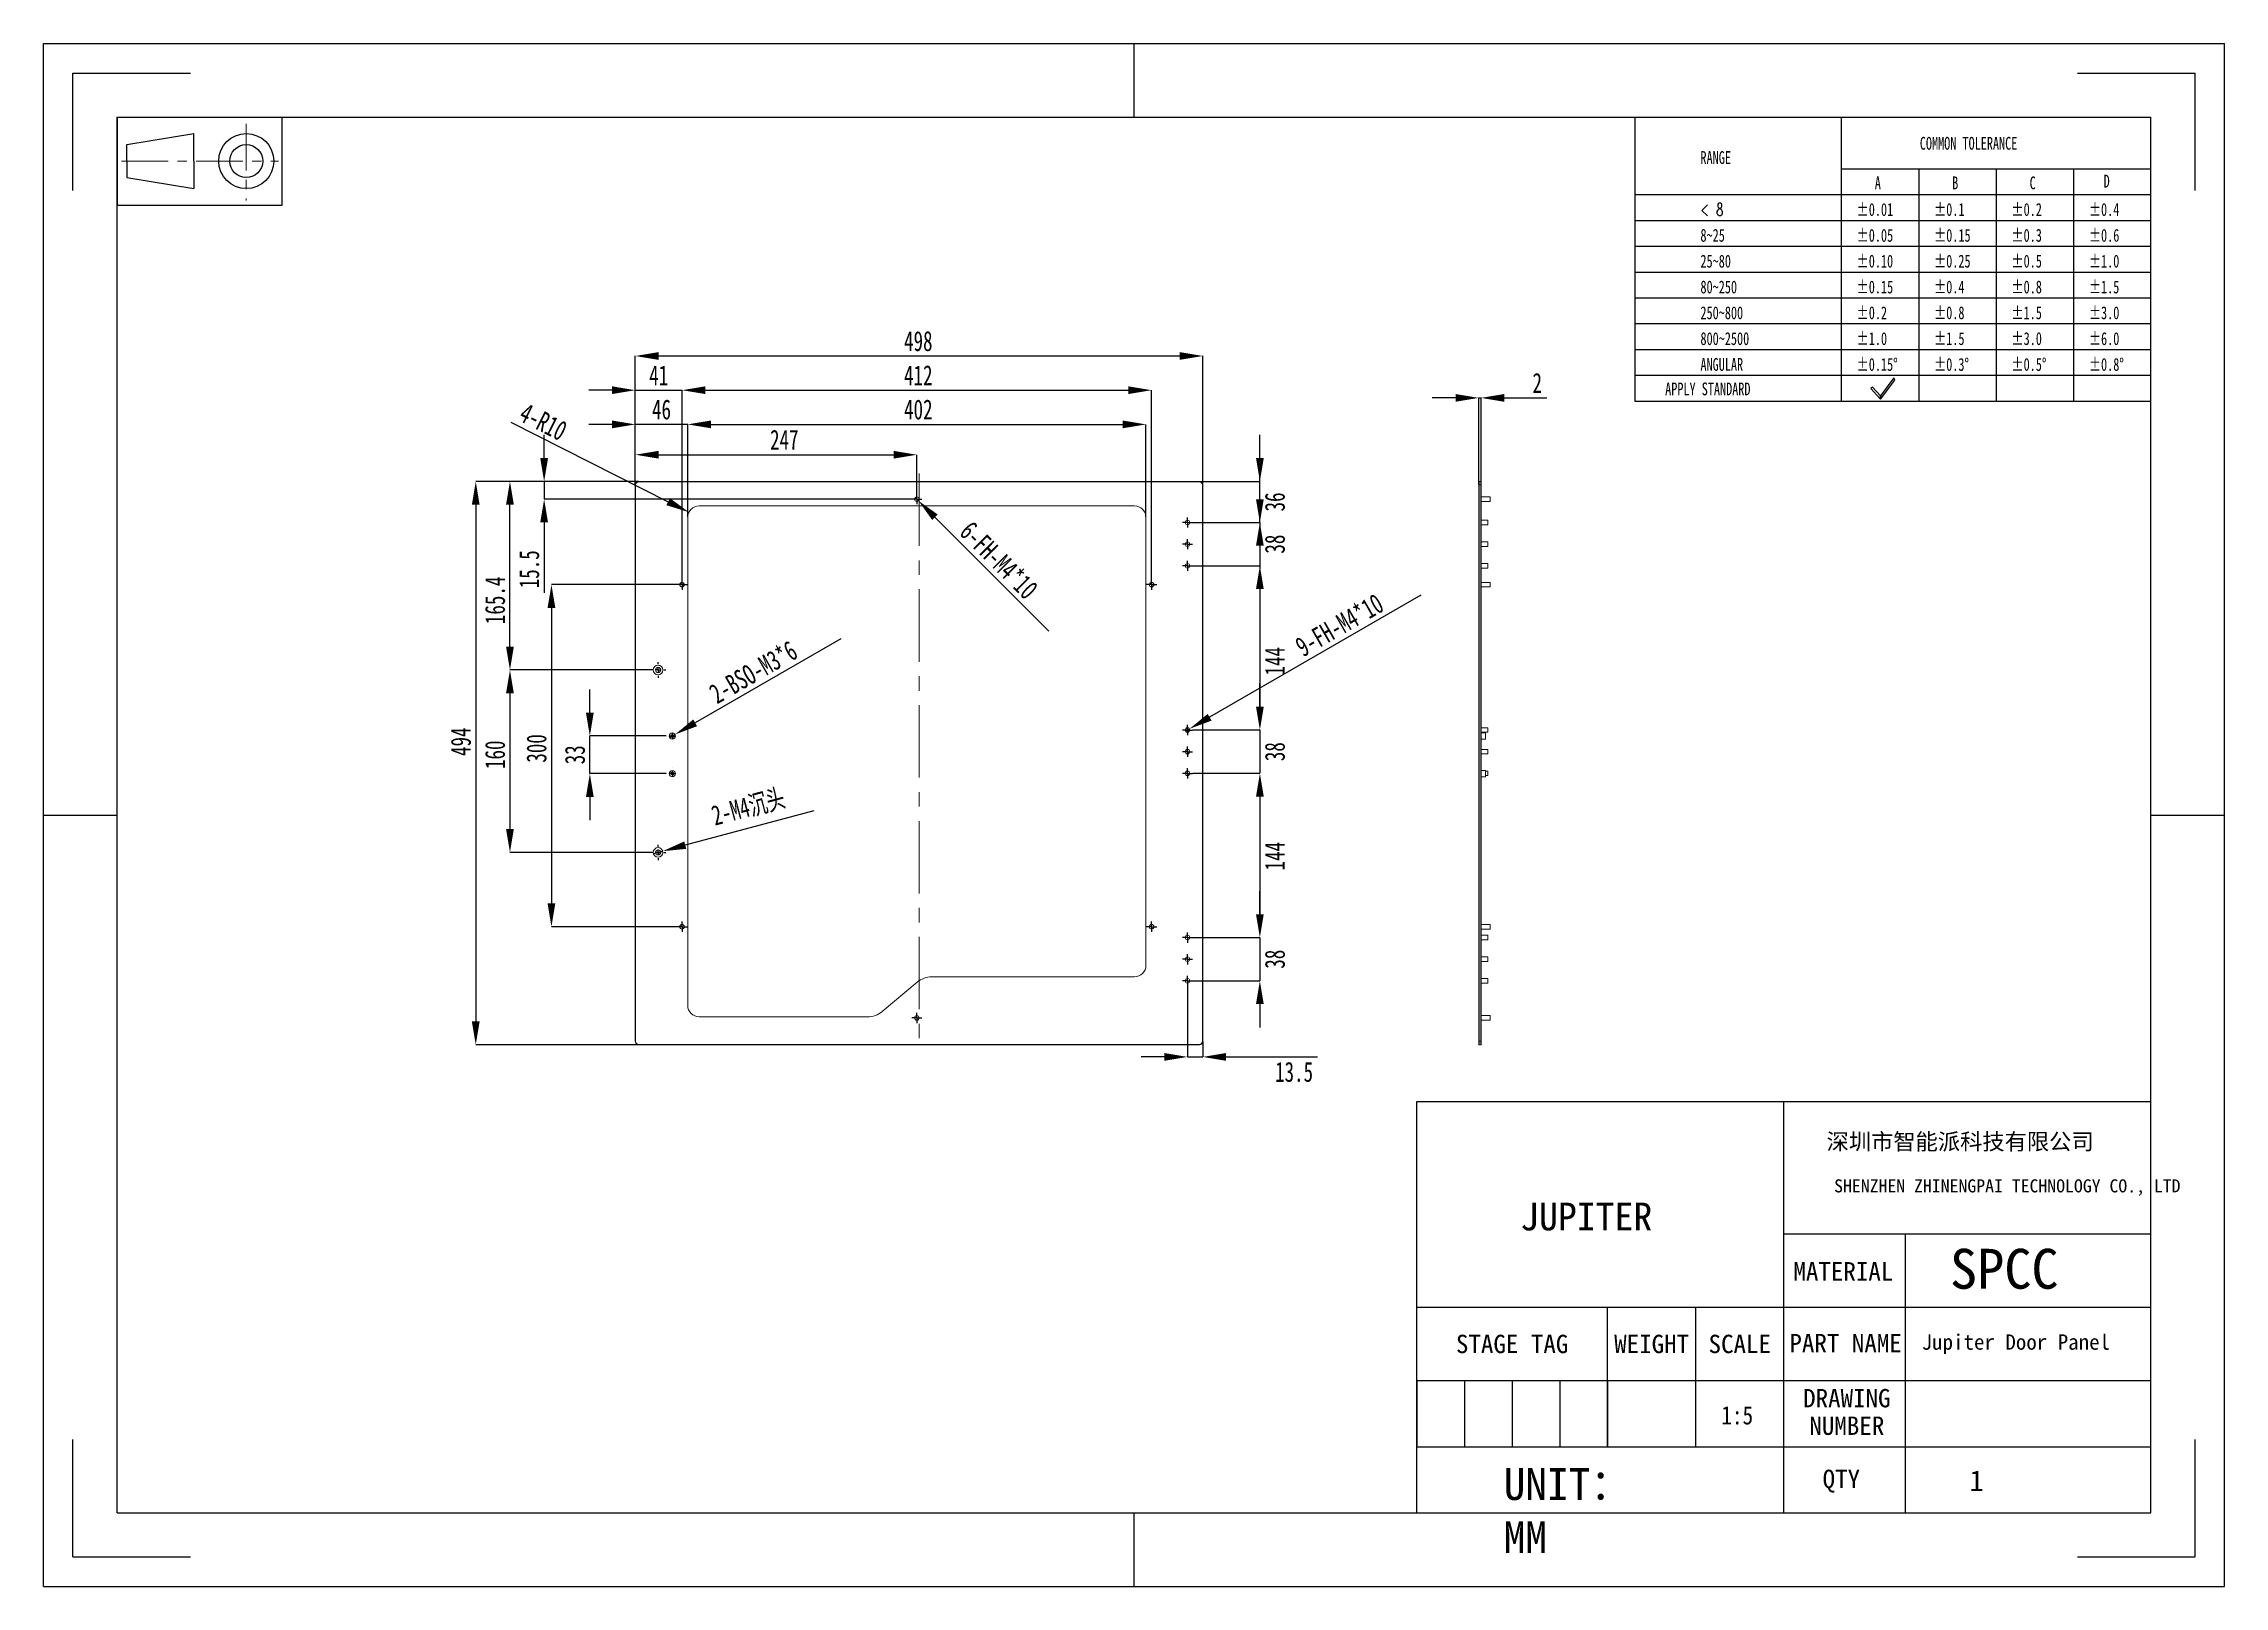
# Model space of a CAD drawing. Header units: millimetres. Extents: x 412 to 795, y -10 to 261.
import ezdxf

# ---------------------------------------------------------------- set-up
doc = ezdxf.new("R2010")
doc.units = ezdxf.units.MM
doc.header["$PDSIZE"] = -1
doc.linetypes.add('CENTER', pattern=[10.16, 6.35, -1.27, 1.27, -1.27])
doc.linetypes.add('CENTERX2', pattern=[20.32, 12.7, -2.54, 2.54, -2.54])
doc.layers.add('DEFAULT_1', color=7, linetype='CENTER', lineweight=18)
doc.layers.add('尺寸线层', color=3, linetype='Continuous', lineweight=18)
doc.layers.add('图框', color=7, linetype='Continuous')
doc.styles.add('SLDTEXTSTYLE4', font='TXT', dxfattribs={"width": 0.7})
doc.styles.add('SLDTEXTSTYLE5', font='TXT', dxfattribs={"width": 0.642857, "bigfont": 'bigfont'})
doc.styles.add('TEXTSTYLE_2', font='')
doc.styles.add('TEXTSTYLE_3', font='')
doc.styles.get('TEXTSTYLE_2').set_extended_font_data('宋体')
doc.styles.get('TEXTSTYLE_3').set_extended_font_data('宋体')
doc.dimstyles.new('SLDDIMSTYLE0', dxfattribs={"dimtxt": 3.5, "dimasz": 4.08, "dimexe": 0, "dimexo": 0.0625, "dimgap": 0.875, "dimtad": 2, "dimdec": 1, "dimlfac": 5, "dimrnd": 1e-09, "dimzin": 12, "dimdsep": 46, "dimtxsty": 'SLDTEXTSTYLE4', "dimsah": 1, "dimcen": 0.09, "dimadec": 0, "dimazin": 3, "dimtfac": 1, "dimtdec": 1, "dimtofl": 0, "dimtmove": 0, "dimatfit": 3, "dimfxl": 1, "dimfrac": 2, "dimtolj": 1, "dimtzin": 12, "dimarcsym": 0})
doc.dimstyles.new('SLDDIMSTYLE1', dxfattribs={"dimtxt": 3.5, "dimasz": 4.08, "dimexe": 0, "dimexo": 0.0625, "dimgap": 0.875, "dimtad": 2, "dimdec": 1, "dimlfac": 5, "dimrnd": 1e-09, "dimzin": 12, "dimdsep": 46, "dimtxsty": 'SLDTEXTSTYLE4', "dimsah": 1, "dimcen": 0.09, "dimadec": 0, "dimazin": 3, "dimtfac": 1, "dimtdec": 1, "dimtmove": 0, "dimatfit": 0, "dimfxl": 1, "dimfrac": 2, "dimtolj": 1, "dimtzin": 12, "dimarcsym": 0})
doc.dimstyles.new('SLDDIMSTYLE2', dxfattribs={"dimtxt": 3.5, "dimasz": 4.08, "dimexe": 0, "dimexo": 0.0625, "dimgap": 0.875, "dimtad": 2, "dimdec": 1, "dimlfac": 5, "dimrnd": 1e-09, "dimzin": 12, "dimdsep": 46, "dimtxsty": 'SLDTEXTSTYLE4', "dimsah": 1, "dimcen": 0, "dimadec": 0, "dimazin": 3, "dimtfac": 1, "dimtdec": 1, "dimtofl": 0, "dimtmove": 0, "dimatfit": 3, "dimfxl": 1, "dimfrac": 2, "dimtolj": 1, "dimtzin": 12, "dimarcsym": 0})
doc.dimstyles.new('SLDDIMSTYLE3', dxfattribs={"dimtxt": 3.5, "dimasz": 4.08, "dimexe": 0, "dimexo": 0.0625, "dimgap": 0.875, "dimtad": 2, "dimdec": 1, "dimlfac": 5, "dimrnd": 1e-09, "dimzin": 12, "dimdsep": 46, "dimtxsty": 'SLDTEXTSTYLE4', "dimblk1": 'NONE', "dimsah": 1, "dimcen": 0, "dimadec": 0, "dimazin": 3, "dimtfac": 1, "dimtdec": 1, "dimtmove": 0, "dimatfit": 3, "dimldrblk": 'NONE', "dimfxl": 1, "dimfrac": 2, "dimtolj": 1, "dimtzin": 12, "dimarcsym": 0})

msp = doc.modelspace()

# ---------------------------------------------------------------- texts
at = {"attachment_point": 1}
for s, insert, char_height, width, style in [('RANGE', (702.784, 241.739), 2.246, 22.05942, 'SLDTEXTSTYLE4'), ('COMMON TOLERANCE', (741.276, 244.24), 2.24599, 73.94176, 'SLDTEXTSTYLE4'), ('A', (733.377, 237.295), 2.246, 3.245, 'SLDTEXTSTYLE4'), ('B', (746.962, 237.295), 2.246, 3.19312, 'SLDTEXTSTYLE4'), ('C', (760.548, 237.295), 2.246, 3.23085, 'SLDTEXTSTYLE4'), ('D', (773.532, 237.6), 2.246, 3.19312, 'SLDTEXTSTYLE4'), ('< 8', (702.784, 232.625), 2.246, 10.7794, 'SLDTEXTSTYLE5'), ('%%P0.01', (730.181, 232.625), 2.246, 15.72506, 'SLDTEXTSTYLE4'), ('%%P0.1', (743.767, 232.625), 2.246, 11.79144, 'SLDTEXTSTYLE4'), ('%%P0.2', (757.353, 232.625), 2.246, 13.41394, 'SLDTEXTSTYLE4'), ('%%P0.4', (770.939, 232.625), 2.246, 13.36206, 'SLDTEXTSTYLE4'), ('8~25', (702.784, 228.097), 2.246, 17.39473, 'SLDTEXTSTYLE4'), ('%%P0.05', (730.181, 228.097), 2.246, 17.34757, 'SLDTEXTSTYLE4'), ('%%P0.15', (743.767, 228.097), 2.246, 16.5599, 'SLDTEXTSTYLE4'), ('%%P0.3', (757.353, 228.097), 2.246, 13.41394, 'SLDTEXTSTYLE4'), ('%%P0.6', (770.939, 228.097), 2.246, 13.41394, 'SLDTEXTSTYLE4'), ('25~80', (702.784, 223.568), 2.246, 21.32836, 'SLDTEXTSTYLE4'), ('%%P0.10', (730.181, 223.568), 2.246, 15.77695, 'SLDTEXTSTYLE4'), ('%%P0.25', (743.767, 223.568), 2.246, 18.13052, 'SLDTEXTSTYLE4'), ('%%P0.5', (757.353, 223.568), 2.246, 13.41394, 'SLDTEXTSTYLE4'), ('%%P1.0', (770.939, 223.568), 2.246, 11.84332, 'SLDTEXTSTYLE4'), ('80~250', (702.784, 219.039), 2.246, 25.26198, 'SLDTEXTSTYLE4'), ('%%P0.15', (730.181, 219.039), 2.246, 16.5599, 'SLDTEXTSTYLE4'), ('%%P0.4', (743.767, 219.039), 2.246, 13.36206, 'SLDTEXTSTYLE4'), ('%%P0.8', (757.353, 219.039), 2.246, 13.41394, 'SLDTEXTSTYLE4'), ('%%P1.5', (770.939, 219.039), 2.246, 12.62627, 'SLDTEXTSTYLE4'), ('250~800', (702.784, 214.511), 2.246, 29.1956, 'SLDTEXTSTYLE4'), ('%%P0.2', (730.181, 214.511), 2.246, 13.41394, 'SLDTEXTSTYLE4'), ('%%P0.8', (743.767, 214.511), 2.246, 13.41394, 'SLDTEXTSTYLE4'), ('%%P1.5', (757.353, 214.511), 2.246, 12.62627, 'SLDTEXTSTYLE4'), ('%%P3.0', (770.939, 214.511), 2.246, 13.41394, 'SLDTEXTSTYLE4'), ('800~2500', (702.784, 209.982), 2.246, 33.12923, 'SLDTEXTSTYLE4'), ('%%P1.0', (730.181, 209.982), 2.246, 11.84332, 'SLDTEXTSTYLE4'), ('%%P1.5', (743.767, 209.982), 2.246, 12.62627, 'SLDTEXTSTYLE4'), ('%%P3.0', (757.353, 209.982), 2.246, 13.41394, 'SLDTEXTSTYLE4'), ('%%P6.0', (770.939, 209.982), 2.246, 13.41394, 'SLDTEXTSTYLE4'), ('ANGULAR', (702.784, 205.454), 2.246, 31.54446, 'SLDTEXTSTYLE4'), ('%%P0.15%%D', (730.181, 205.454), 2.246, 19.72472, 'SLDTEXTSTYLE4'), ('%%P0.3%%D', (743.767, 205.454), 2.246, 16.57876, 'SLDTEXTSTYLE4'), ('%%P0.5%%D', (757.353, 205.454), 2.246, 16.57876, 'SLDTEXTSTYLE4'), ('%%P0.8%%D', (770.939, 205.454), 2.246, 16.57876, 'SLDTEXTSTYLE4'), ('APPLY STANDARD', (696.59, 201.155), 2.24599, 64.56049, 'SLDTEXTSTYLE4')]:
    msp.add_mtext(s, dxfattribs=dict(at, insert=insert, char_height=char_height, width=width, style=style))
at = {"color": 7, "linetype": 'Continuous', "insert": (748.35, 69.453), "char_height": 2.86391, "width": 67.94821, "attachment_point": 2, "style": 'TEXTSTYLE_2'}
msp.add_mtext('深圳市智能派科技有限公司', dxfattribs=at)
at = {"color": 7, "linetype": 'Continuous', "attachment_point": 2, "line_spacing_factor": 0.9, "style": 'TEXTSTYLE_3'}
for s, insert, char_height, width in [('MATERIAL\\P ', (727.863, 46.872), 3.2212, 46.56486), ('STAGE TAG ', (669.738, 34.14), 3.2212, 38.95697), ('WEIGHT', (694.22, 34.14), 3.2212, 14.15588), ('SCALE', (709.682, 34.14), 3.2212, 14.15588), ('PART NAME', (728.256, 34.287), 3.2212, 26.98848), ('DRAWING NUMBER', (728.471, 24.632), 3.22125, 26.98848), ('QTY', (727.506, 10.479), 3.2212, 35.95561)]:
    msp.add_mtext(s, dxfattribs=dict(at, insert=insert, char_height=char_height, width=width))
at = {"insert": (706.438, 18.36), "char_height": 3.22125, "width": 7.72133, "attachment_point": 7}
msp.add_mtext('{\\W0.85;1:5}', dxfattribs=at)
at = {"layer": '尺寸线层', "attachment_point": 1}
for s, insert, char_height, width in [('SHENZHEN ZHINENGPAI TECHNOLOGY CO., LTD', (726.243, 61.4), 2.29113, 64.82652), ('JUPITER', (671.141, 57.318), 4.8671, 39.72038), ('SPCC', (746.576, 49.212), 7, 24.85263), ('UNIT：MM', (668.255, 10.752), 5.5885, 21.66224)]:
    msp.add_mtext(s, dxfattribs=dict(at, insert=insert, char_height=char_height, width=width))
at = {"layer": '尺寸线层', "linetype": 'CENTERX2', "insert": (741.601, 34.214), "char_height": 3.6, "width": 45.60353, "attachment_point": 1}
msp.add_mtext('{\\H0.75x;Jupiter Door Panel}', dxfattribs=at)
at = {"layer": '尺寸线层', "ltscale": 0.2, "insert": (750.003, 10.369), "char_height": 3.65, "width": 21.89288, "attachment_point": 1}
msp.add_mtext('1\\P\\P', dxfattribs=at)

# ---------------------------------------------------------------- blocks, each defined once
blk = doc.blocks.new('_D')
at = {"layer": 'Defpoints', "color": 0, "transparency": 16777216}
for p in [(615.47, 205.81), (515.87, 183.21), (615.47, 183.21)]:
    blk.add_point(p, dxfattribs=at)
at = {"layer": '图框', "color": 0, "lineweight": -2, "transparency": 16777216}
for p, q in [((515.87, 183.27), (515.87, 205.81)), ((519.95, 205.81), (611.39, 205.81)), ((615.47, 183.27), (615.47, 205.81))]:
    blk.add_line(p, q, dxfattribs=at)
at = {"layer": '图框', "color": 0, "transparency": 16777216}
for points in [[(519.95, 206.49), (519.95, 205.13), (515.87, 205.81)], [(611.39, 206.49), (611.39, 205.13), (615.47, 205.81)]]:
    blk.add_solid(points, dxfattribs=at)
at = {"layer": '图框', "color": 0, "transparency": 16777216, "insert": (565.53, 210.18), "char_height": 3.5, "attachment_point": 2, "style": 'SLDTEXTSTYLE4'}
blk.add_mtext('\\A1;498', dxfattribs=at)
blk = doc.blocks.new('_D_1')
at = {"layer": 'Defpoints', "color": 0, "transparency": 16777216}
for p in [(516.47, 183.81), (487.87, 85.01), (516.47, 85.01)]:
    blk.add_point(p, dxfattribs=at)
at = {"layer": '图框', "color": 0, "lineweight": -2, "transparency": 16777216}
for p, q in [((516.41, 183.81), (487.87, 183.81)), ((487.87, 179.73), (487.87, 89.09)), ((516.41, 85.01), (487.87, 85.01))]:
    blk.add_line(p, q, dxfattribs=at)
at = {"layer": '图框', "color": 0, "transparency": 16777216}
for points in [[(487.19, 179.73), (488.55, 179.73), (487.87, 183.81)], [(487.19, 89.09), (488.55, 89.09), (487.87, 85.01)]]:
    blk.add_solid(points, dxfattribs=at)
at = {"layer": '图框', "color": 0, "transparency": 16777216, "insert": (483.49, 138.15), "char_height": 3.5, "attachment_point": 2, "rotation": 90, "style": 'SLDTEXTSTYLE4'}
blk.add_mtext('\\A1;494', dxfattribs=at)
blk = doc.blocks.new('_D_2')
at = {"layer": 'Defpoints', "color": 0, "transparency": 16777216}
for p in [(518.52, 150.74), (493.87, 118.74), (518.52, 118.74)]:
    blk.add_point(p, dxfattribs=at)
at = {"layer": '图框', "color": 0, "lineweight": -2, "transparency": 16777216}
for p, q in [((518.46, 150.74), (493.87, 150.74)), ((493.87, 146.66), (493.87, 122.82)), ((518.46, 118.74), (493.87, 118.74))]:
    blk.add_line(p, q, dxfattribs=at)
at = {"layer": '图框', "color": 0, "transparency": 16777216}
for points in [[(493.19, 146.66), (494.55, 146.66), (493.87, 150.74)], [(493.19, 122.82), (494.55, 122.82), (493.87, 118.74)]]:
    blk.add_solid(points, dxfattribs=at)
at = {"layer": '图框', "color": 0, "transparency": 16777216, "insert": (489.49, 135.87), "char_height": 3.5, "attachment_point": 2, "rotation": 90, "style": 'SLDTEXTSTYLE4'}
blk.add_mtext('\\A1;160', dxfattribs=at)
blk = doc.blocks.new('_D_3')
at = {"layer": 'Defpoints', "color": 0, "transparency": 16777216}
for p in [(493.87, 183.81), (516.47, 183.81), (518.52, 150.74)]:
    blk.add_point(p, dxfattribs=at)
at = {"layer": '图框', "color": 0, "lineweight": -2, "transparency": 16777216}
for p, q in [((516.41, 183.81), (493.87, 183.81)), ((493.87, 154.82), (493.87, 179.73)), ((518.46, 150.74), (493.87, 150.74))]:
    blk.add_line(p, q, dxfattribs=at)
at = {"layer": '图框', "color": 0, "transparency": 16777216}
for points in [[(493.19, 179.73), (494.55, 179.73), (493.87, 183.81)], [(493.19, 154.82), (494.55, 154.82), (493.87, 150.74)]]:
    blk.add_solid(points, dxfattribs=at)
at = {"layer": '图框', "color": 0, "transparency": 16777216, "insert": (489.49, 162.95), "char_height": 3.5, "attachment_point": 2, "rotation": 90, "style": 'SLDTEXTSTYLE4'}
blk.add_mtext('\\A1;165.4', dxfattribs=at)
blk = doc.blocks.new('_D_4')
at = {"layer": 'Defpoints', "color": 0, "transparency": 16777216}
for p in [(613.67, 176.61), (613.67, 169.01), (625.47, 169.01)]:
    blk.add_point(p, dxfattribs=at)
at = {"layer": '图框', "color": 0, "lineweight": -2, "transparency": 16777216}
for p, q in [((625.47, 180.69), (625.47, 184.77)), ((613.73, 176.61), (625.47, 176.61)), ((625.47, 176.61), (625.47, 169.01)), ((613.73, 169.01), (625.47, 169.01)), ((625.47, 164.93), (625.47, 160.85))]:
    blk.add_line(p, q, dxfattribs=at)
at = {"layer": '图框', "color": 0, "transparency": 16777216}
for points in [[(624.79, 180.69), (626.15, 180.69), (625.47, 176.61)], [(624.79, 164.93), (626.15, 164.93), (625.47, 169.01)]]:
    blk.add_solid(points, dxfattribs=at)
at = {"layer": '图框', "color": 0, "transparency": 16777216, "insert": (626.34, 172.81), "char_height": 3.5, "attachment_point": 2, "rotation": 90, "style": 'SLDTEXTSTYLE4'}
blk.add_mtext('\\A1;38', dxfattribs=at)
blk = doc.blocks.new('_D_5')
at = {"layer": 'Defpoints', "color": 0, "transparency": 16777216}
for p in [(614.87, 183.81), (625.47, 183.81), (613.67, 176.61)]:
    blk.add_point(p, dxfattribs=at)
at = {"layer": '图框', "color": 0, "lineweight": -2, "transparency": 16777216}
for p, q in [((625.47, 187.89), (625.47, 191.97)), ((614.93, 183.81), (625.47, 183.81)), ((625.47, 176.61), (625.47, 183.81)), ((613.73, 176.61), (625.47, 176.61)), ((625.47, 172.53), (625.47, 168.45))]:
    blk.add_line(p, q, dxfattribs=at)
at = {"layer": '图框', "color": 0, "transparency": 16777216}
for points in [[(624.79, 187.89), (626.15, 187.89), (625.47, 183.81)], [(624.79, 172.53), (626.15, 172.53), (625.47, 176.61)]]:
    blk.add_solid(points, dxfattribs=at)
at = {"layer": '图框', "color": 0, "transparency": 16777216, "insert": (626.34, 180.21), "char_height": 3.5, "attachment_point": 2, "rotation": 90, "style": 'SLDTEXTSTYLE4'}
blk.add_mtext('\\A1;36', dxfattribs=at)
blk = doc.blocks.new('_D_6')
at = {"layer": 'Defpoints', "color": 0, "transparency": 16777216}
for p in [(613.67, 169.01), (613.67, 140.21), (625.47, 140.21)]:
    blk.add_point(p, dxfattribs=at)
at = {"layer": '图框', "color": 0, "lineweight": -2, "transparency": 16777216}
for p, q in [((613.73, 169.01), (625.47, 169.01)), ((625.47, 164.93), (625.47, 144.29)), ((613.73, 140.21), (625.47, 140.21))]:
    blk.add_line(p, q, dxfattribs=at)
at = {"layer": '图框', "color": 0, "transparency": 16777216}
for points in [[(624.79, 164.93), (626.15, 164.93), (625.47, 169.01)], [(624.79, 144.29), (626.15, 144.29), (625.47, 140.21)]]:
    blk.add_solid(points, dxfattribs=at)
at = {"layer": '图框', "color": 0, "transparency": 16777216, "insert": (626.34, 152.27), "char_height": 3.5, "attachment_point": 2, "rotation": 90, "style": 'SLDTEXTSTYLE4'}
blk.add_mtext('\\A1;144', dxfattribs=at)
blk = doc.blocks.new('_D_7')
at = {"layer": 'Defpoints', "color": 0, "transparency": 16777216}
for p in [(613.67, 140.21), (613.67, 132.61), (625.47, 132.61)]:
    blk.add_point(p, dxfattribs=at)
at = {"layer": '图框', "color": 0, "lineweight": -2, "transparency": 16777216}
for p, q in [((625.47, 144.29), (625.47, 148.37)), ((613.73, 140.21), (625.47, 140.21)), ((625.47, 140.21), (625.47, 132.61)), ((613.73, 132.61), (625.47, 132.61)), ((625.47, 128.53), (625.47, 124.45))]:
    blk.add_line(p, q, dxfattribs=at)
at = {"layer": '图框', "color": 0, "transparency": 16777216}
for points in [[(624.79, 144.29), (626.15, 144.29), (625.47, 140.21)], [(624.79, 128.53), (626.15, 128.53), (625.47, 132.61)]]:
    blk.add_solid(points, dxfattribs=at)
at = {"layer": '图框', "color": 0, "transparency": 16777216, "insert": (626.34, 136.41), "char_height": 3.5, "attachment_point": 2, "rotation": 90, "style": 'SLDTEXTSTYLE4'}
blk.add_mtext('\\A1;38', dxfattribs=at)
blk = doc.blocks.new('_D_8')
at = {"layer": 'Defpoints', "color": 0, "transparency": 16777216}
for p in [(613.67, 132.61), (613.67, 103.81), (625.47, 103.81)]:
    blk.add_point(p, dxfattribs=at)
at = {"layer": '图框', "color": 0, "lineweight": -2, "transparency": 16777216}
for p, q in [((613.73, 132.61), (625.47, 132.61)), ((625.47, 128.53), (625.47, 107.89)), ((613.73, 103.81), (625.47, 103.81))]:
    blk.add_line(p, q, dxfattribs=at)
at = {"layer": '图框', "color": 0, "transparency": 16777216}
for points in [[(624.79, 128.53), (626.15, 128.53), (625.47, 132.61)], [(624.79, 107.89), (626.15, 107.89), (625.47, 103.81)]]:
    blk.add_solid(points, dxfattribs=at)
at = {"layer": '图框', "color": 0, "transparency": 16777216, "insert": (626.34, 118.08), "char_height": 3.5, "attachment_point": 2, "rotation": 90, "style": 'SLDTEXTSTYLE4'}
blk.add_mtext('\\A1;144', dxfattribs=at)
blk = doc.blocks.new('_D_9')
at = {"layer": 'Defpoints', "color": 0, "transparency": 16777216}
for p in [(613.67, 103.81), (613.67, 96.21), (625.47, 96.21)]:
    blk.add_point(p, dxfattribs=at)
at = {"layer": '图框', "color": 0, "lineweight": -2, "transparency": 16777216}
for p, q in [((625.47, 107.89), (625.47, 111.97)), ((613.73, 103.81), (625.47, 103.81)), ((625.47, 103.81), (625.47, 96.21)), ((613.73, 96.21), (625.47, 96.21)), ((625.47, 92.13), (625.47, 88.05))]:
    blk.add_line(p, q, dxfattribs=at)
at = {"layer": '图框', "color": 0, "transparency": 16777216}
for points in [[(624.79, 107.89), (626.15, 107.89), (625.47, 103.81)], [(624.79, 92.13), (626.15, 92.13), (625.47, 96.21)]]:
    blk.add_solid(points, dxfattribs=at)
at = {"layer": '图框', "color": 0, "transparency": 16777216, "insert": (626.34, 100.01), "char_height": 3.5, "attachment_point": 2, "rotation": 90, "style": 'SLDTEXTSTYLE4'}
blk.add_mtext('\\A1;38', dxfattribs=at)
blk = doc.blocks.new('_D_10')
at = {"layer": 'Defpoints', "color": 0, "transparency": 16777216}
for p in [(523.17, 165.71), (501.15, 105.71), (523.17, 105.71)]:
    blk.add_point(p, dxfattribs=at)
at = {"layer": '图框', "color": 0, "lineweight": -2, "transparency": 16777216}
for p, q in [((523.11, 165.71), (501.15, 165.71)), ((501.15, 161.63), (501.15, 109.79)), ((523.11, 105.71), (501.15, 105.71))]:
    blk.add_line(p, q, dxfattribs=at)
at = {"layer": '图框', "color": 0, "transparency": 16777216}
for points in [[(500.47, 161.63), (501.83, 161.63), (501.15, 165.71)], [(500.47, 109.79), (501.83, 109.79), (501.15, 105.71)]]:
    blk.add_solid(points, dxfattribs=at)
at = {"layer": '图框', "color": 0, "transparency": 16777216, "insert": (496.77, 136.98), "char_height": 3.5, "attachment_point": 2, "rotation": 90, "style": 'SLDTEXTSTYLE4'}
blk.add_mtext('\\A1;300', dxfattribs=at)
blk = doc.blocks.new('_D_11')
at = {"layer": 'Defpoints', "color": 0, "transparency": 16777216}
for p in [(507.89, 139.16), (521.33, 139.16), (521.33, 132.56)]:
    blk.add_point(p, dxfattribs=at)
at = {"layer": '图框', "color": 0, "lineweight": -2, "transparency": 16777216}
for p, q in [((507.89, 143.24), (507.89, 147.32)), ((521.27, 139.16), (507.89, 139.16)), ((507.89, 132.56), (507.89, 139.16)), ((521.27, 132.56), (507.89, 132.56)), ((507.89, 128.48), (507.89, 124.4))]:
    blk.add_line(p, q, dxfattribs=at)
at = {"layer": '图框', "color": 0, "transparency": 16777216}
for points in [[(507.21, 143.24), (508.57, 143.24), (507.89, 139.16)], [(507.21, 128.48), (508.57, 128.48), (507.89, 132.56)]]:
    blk.add_solid(points, dxfattribs=at)
at = {"layer": '图框', "color": 0, "transparency": 16777216, "insert": (503.51, 135.86), "char_height": 3.5, "attachment_point": 2, "rotation": 90, "style": 'SLDTEXTSTYLE4'}
blk.add_mtext('\\A1;33', dxfattribs=at)
blk = doc.blocks.new('_D_12')
at = {"layer": 'Defpoints', "color": 0, "transparency": 16777216}
for p in [(606.47, 199.81), (524.07, 166.61), (606.47, 166.61)]:
    blk.add_point(p, dxfattribs=at)
at = {"layer": '图框', "color": 0, "lineweight": -2, "transparency": 16777216}
for p, q in [((524.07, 166.67), (524.07, 199.81)), ((528.15, 199.81), (602.39, 199.81)), ((606.47, 166.67), (606.47, 199.81))]:
    blk.add_line(p, q, dxfattribs=at)
at = {"layer": '图框', "color": 0, "transparency": 16777216}
for points in [[(528.15, 200.49), (528.15, 199.13), (524.07, 199.81)], [(602.39, 200.49), (602.39, 199.13), (606.47, 199.81)]]:
    blk.add_solid(points, dxfattribs=at)
at = {"layer": '图框', "color": 0, "transparency": 16777216, "insert": (565.53, 204.18), "char_height": 3.5, "attachment_point": 2, "style": 'SLDTEXTSTYLE4'}
blk.add_mtext('\\A1;412', dxfattribs=at)
blk = doc.blocks.new('_D_13')
at = {"layer": 'Defpoints', "color": 0, "transparency": 16777216}
for p in [(524.07, 199.81), (515.87, 183.21), (524.07, 166.61)]:
    blk.add_point(p, dxfattribs=at)
at = {"layer": '图框', "color": 0, "lineweight": -2, "transparency": 16777216}
for p, q in [((511.79, 199.81), (507.71, 199.81)), ((515.87, 183.27), (515.87, 199.81)), ((515.87, 199.81), (524.07, 199.81)), ((524.07, 166.67), (524.07, 199.81)), ((528.15, 199.81), (532.23, 199.81))]:
    blk.add_line(p, q, dxfattribs=at)
at = {"layer": '图框', "color": 0, "transparency": 16777216}
for points in [[(511.79, 200.49), (511.79, 199.13), (515.87, 199.81)], [(528.15, 200.49), (528.15, 199.13), (524.07, 199.81)]]:
    blk.add_solid(points, dxfattribs=at)
at = {"layer": '图框', "color": 0, "transparency": 16777216, "insert": (519.97, 204.18), "char_height": 3.5, "attachment_point": 2, "style": 'SLDTEXTSTYLE4'}
blk.add_mtext('\\A1;41', dxfattribs=at)
blk = doc.blocks.new('_D_14')
at = {"layer": 'Defpoints', "color": 0, "transparency": 16777216}
for p in [(605.47, 193.81), (525.07, 177.51), (605.47, 177.51)]:
    blk.add_point(p, dxfattribs=at)
at = {"layer": '图框', "color": 0, "lineweight": -2, "transparency": 16777216}
for p, q in [((525.07, 177.57), (525.07, 193.81)), ((529.15, 193.81), (601.39, 193.81)), ((605.47, 177.57), (605.47, 193.81))]:
    blk.add_line(p, q, dxfattribs=at)
at = {"layer": '图框', "color": 0, "transparency": 16777216}
for points in [[(529.15, 194.49), (529.15, 193.13), (525.07, 193.81)], [(601.39, 194.49), (601.39, 193.13), (605.47, 193.81)]]:
    blk.add_solid(points, dxfattribs=at)
at = {"layer": '图框', "color": 0, "transparency": 16777216, "insert": (565.53, 198.18), "char_height": 3.5, "attachment_point": 2, "style": 'SLDTEXTSTYLE4'}
blk.add_mtext('\\A1;402', dxfattribs=at)
blk = doc.blocks.new('_D_15')
at = {"layer": 'Defpoints', "color": 0, "transparency": 16777216}
for p in [(515.87, 193.81), (515.87, 183.21), (525.07, 177.51)]:
    blk.add_point(p, dxfattribs=at)
at = {"layer": '图框', "color": 0, "lineweight": -2, "transparency": 16777216}
for p, q in [((511.79, 193.81), (507.71, 193.81)), ((515.87, 183.27), (515.87, 193.81)), ((525.07, 193.81), (515.87, 193.81)), ((525.07, 177.57), (525.07, 193.81)), ((529.15, 193.81), (533.23, 193.81))]:
    blk.add_line(p, q, dxfattribs=at)
at = {"layer": '图框', "color": 0, "transparency": 16777216}
for points in [[(511.79, 194.49), (511.79, 193.13), (515.87, 193.81)], [(529.15, 194.49), (529.15, 193.13), (525.07, 193.81)]]:
    blk.add_solid(points, dxfattribs=at)
at = {"layer": '图框', "color": 0, "transparency": 16777216, "insert": (520.47, 198.18), "char_height": 3.5, "attachment_point": 2, "style": 'SLDTEXTSTYLE4'}
blk.add_mtext('\\A1;46', dxfattribs=at)
blk = doc.blocks.new('_D_16')
at = {"layer": 'Defpoints', "color": 0, "transparency": 16777216}
for p in [(525.28, 178.41), (527.07, 177.51)]:
    blk.add_point(p, dxfattribs=at)
at = {"layer": '图框', "color": 0, "lineweight": -2, "transparency": 16777216}
blk.add_line((494.05, 194.21), (521.64, 180.25), dxfattribs=at)
at = {"layer": '图框', "color": 0, "transparency": 16777216}
blk.add_solid([(521.95, 180.86), (521.34, 179.64), (525.28, 178.41)], dxfattribs=at)
at = {"layer": '图框', "color": 0, "transparency": 16777216, "insert": (496.8, 197.72), "char_height": 3.5, "attachment_point": 1, "rotation": 333.1696, "style": 'SLDTEXTSTYLE4'}
blk.add_mtext('\\A1;4-R10', dxfattribs=at)
blk = doc.blocks.new('_D_17')
at = {"layer": 'Defpoints', "color": 0, "transparency": 16777216}
for p in [(565.27, 188.49), (515.87, 183.21), (565.27, 181.61)]:
    blk.add_point(p, dxfattribs=at)
at = {"layer": '图框', "color": 0, "lineweight": -2, "transparency": 16777216}
for p, q in [((515.87, 183.27), (515.87, 188.49)), ((519.95, 188.49), (561.19, 188.49)), ((565.27, 181.67), (565.27, 188.49))]:
    blk.add_line(p, q, dxfattribs=at)
at = {"layer": '图框', "color": 0, "transparency": 16777216}
for points in [[(519.95, 189.17), (519.95, 187.81), (515.87, 188.49)], [(561.19, 189.17), (561.19, 187.81), (565.27, 188.49)]]:
    blk.add_solid(points, dxfattribs=at)
at = {"layer": '图框', "color": 0, "transparency": 16777216, "insert": (542.01, 192.86), "char_height": 3.5, "attachment_point": 2, "style": 'SLDTEXTSTYLE4'}
blk.add_mtext('\\A1;247', dxfattribs=at)
blk = doc.blocks.new('_D_18')
at = {"layer": 'Defpoints', "color": 0, "transparency": 16777216}
for p in [(499.87, 183.81), (516.47, 183.81), (564.37, 180.71)]:
    blk.add_point(p, dxfattribs=at)
at = {"layer": '图框', "color": 0, "lineweight": -2, "transparency": 16777216}
for p, q in [((499.87, 187.89), (499.87, 191.97)), ((516.41, 183.81), (499.87, 183.81)), ((499.87, 183.81), (499.87, 180.71)), ((564.31, 180.71), (499.87, 180.71)), ((499.87, 176.63), (499.87, 164.26))]:
    blk.add_line(p, q, dxfattribs=at)
at = {"layer": '图框', "color": 0, "transparency": 16777216}
for points in [[(499.19, 187.89), (500.55, 187.89), (499.87, 183.81)], [(499.19, 176.63), (500.55, 176.63), (499.87, 180.71)]]:
    blk.add_solid(points, dxfattribs=at)
at = {"layer": '图框', "color": 0, "transparency": 16777216, "insert": (495.49, 168.4), "char_height": 3.5, "attachment_point": 2, "rotation": 90, "style": 'SLDTEXTSTYLE4'}
blk.add_mtext('\\A1;15.5', dxfattribs=at)
blk = doc.blocks.new('_D_19')
at = {"layer": 'Defpoints', "color": 0, "transparency": 16777216}
for p in [(521.9, 138.89), (522.84, 139.43)]:
    blk.add_point(p, dxfattribs=at)
at = {"layer": '图框', "color": 0, "lineweight": -2, "transparency": 16777216}
for p, q in [((551.93, 156.22), (526.37, 141.47)), ((521.9, 138.89), (522.84, 139.43))]:
    blk.add_line(p, q, dxfattribs=at)
at = {"layer": '图框', "color": 0, "transparency": 16777216}
blk.add_solid([(526.03, 142.05), (526.71, 140.88), (522.84, 139.43)], dxfattribs=at)
at = {"layer": '图框', "color": 0, "transparency": 16777216, "insert": (528.47, 147.73), "char_height": 3.5, "attachment_point": 1, "rotation": 30, "style": 'SLDTEXTSTYLE4'}
blk.add_mtext('\\A1;2-BSO-M3*6', dxfattribs=at)
blk = doc.blocks.new('_NONE')
blk = doc.blocks.new('_D_20')
at = {"layer": 'Defpoints', "color": 0, "transparency": 16777216}
for p in [(564.99, 180.99), (565.55, 180.42)]:
    blk.add_point(p, dxfattribs=at)
at = {"layer": '图框', "color": 0, "lineweight": -2, "transparency": 16777216}
for p, q in [((564.99, 180.99), (565.55, 180.42)), ((588.44, 157.54), (568.44, 177.54))]:
    blk.add_line(p, q, dxfattribs=at)
at = {"layer": '图框', "color": 0, "transparency": 16777216}
blk.add_solid([(568.92, 178.02), (567.96, 177.06), (565.55, 180.42)], dxfattribs=at)
at = {"layer": '图框', "color": 0, "transparency": 16777216, "insert": (575.03, 177.13), "char_height": 3.5, "attachment_point": 1, "rotation": 315, "style": 'SLDTEXTSTYLE4'}
blk.add_mtext('\\A1;6-FH-M4*10', dxfattribs=at)
blk = doc.blocks.new('_D_21')
at = {"layer": 'Defpoints', "color": 0, "transparency": 16777216}
for p in [(612.42, 140.01), (613.12, 140.41)]:
    blk.add_point(p, dxfattribs=at)
at = {"layer": '图框', "color": 0, "lineweight": -2, "transparency": 16777216}
for p, q in [((653.71, 163.84), (616.65, 142.45)), ((612.42, 140.01), (613.12, 140.41))]:
    blk.add_line(p, q, dxfattribs=at)
at = {"layer": '图框', "color": 0, "transparency": 16777216}
blk.add_solid([(616.31, 143.03), (616.99, 141.86), (613.12, 140.41)], dxfattribs=at)
at = {"layer": '图框', "color": 0, "transparency": 16777216, "insert": (631.32, 155.97), "char_height": 3.5, "attachment_point": 1, "rotation": 30, "style": 'SLDTEXTSTYLE4'}
blk.add_mtext('\\A1;9-FH-M4*10', dxfattribs=at)
blk = doc.blocks.new('_D_22')
at = {"layer": 'Defpoints', "color": 0, "transparency": 16777216}
for p in [(520.69, 118.96), (519.05, 118.52)]:
    blk.add_point(p, dxfattribs=at)
at = {"layer": '图框', "color": 0, "lineweight": -2, "transparency": 16777216}
for p, q in [((547.22, 126.06), (524.63, 120.01)), ((519.05, 118.52), (520.69, 118.96))]:
    blk.add_line(p, q, dxfattribs=at)
at = {"layer": '图框', "color": 0, "transparency": 16777216}
blk.add_solid([(524.46, 120.67), (524.81, 119.36), (520.69, 118.96)], dxfattribs=at)
at = {"layer": '图框', "color": 0, "transparency": 16777216, "insert": (528.93, 126.8), "char_height": 3.5, "attachment_point": 1, "rotation": 15, "style": 'SLDTEXTSTYLE4'}
blk.add_mtext('\\A1;2-M4沉头', dxfattribs=at)
blk = doc.blocks.new('_D_23')
at = {"layer": 'Defpoints', "color": 0, "transparency": 16777216}
for p in [(612.77, 95.31), (615.47, 85.61), (612.77, 82.87)]:
    blk.add_point(p, dxfattribs=at)
at = {"layer": '图框', "color": 0, "lineweight": -2, "transparency": 16777216}
for p, q in [((612.77, 95.24), (612.77, 82.87)), ((615.47, 85.54), (615.47, 82.87)), ((608.69, 82.87), (604.61, 82.87)), ((612.77, 82.87), (615.47, 82.87)), ((619.55, 82.87), (635.61, 82.87))]:
    blk.add_line(p, q, dxfattribs=at)
at = {"layer": '图框', "color": 0, "transparency": 16777216}
for points in [[(608.69, 83.55), (608.69, 82.19), (612.77, 82.87)], [(619.55, 83.55), (619.55, 82.19), (615.47, 82.87)]]:
    blk.add_solid(points, dxfattribs=at)
at = {"layer": '图框', "color": 0, "transparency": 16777216, "insert": (631.47, 82), "char_height": 3.5, "attachment_point": 2, "style": 'SLDTEXTSTYLE4'}
blk.add_mtext('\\A1;13.5', dxfattribs=at)
blk = doc.blocks.new('SW_CENTERMARKSYMBOL_0')
at = {"layer": '图框', "color": 0}
for p, q in [((-0.5, 0), (-0.9, 0)), ((0, 0), (-0.5, 0)), ((0, 0.5), (0, 0.9)), ((0, 0), (0, 0.5)), ((0, 0), (0, -0.5)), ((0, 0), (0.5, 0)), ((0.5, 0), (0.9, 0)), ((0, -0.5), (0, -0.9))]:
    blk.add_line(p, q, dxfattribs=at)
blk = doc.blocks.new('SW_CENTERMARKSYMBOL_1')
at = {"layer": '图框', "color": 0}
for p, q in [((-0.5, 0), (-0.9, 0)), ((0, 0), (-0.5, 0)), ((0, 0.5), (0, 0.9)), ((0, 0), (0, 0.5)), ((0, 0), (0, -0.5)), ((0, 0), (0.5, 0)), ((0.5, 0), (0.9, 0)), ((0, -0.5), (0, -0.9))]:
    blk.add_line(p, q, dxfattribs=at)
blk = doc.blocks.new('SW_CENTERMARKSYMBOL_2')
at = {"layer": '图框', "color": 0}
for p, q in [((-0.5, 0), (-0.9, 0)), ((0, 0), (-0.5, 0)), ((0, 0.5), (0, 0.9)), ((0, 0), (0, 0.5)), ((0, 0), (0, -0.5)), ((0, 0), (0.5, 0)), ((0.5, 0), (0.9, 0)), ((0, -0.5), (0, -0.9))]:
    blk.add_line(p, q, dxfattribs=at)
blk = doc.blocks.new('SW_CENTERMARKSYMBOL_3')
at = {"layer": '图框', "color": 0}
for p, q in [((-0.5, 0), (-0.9, 0)), ((0, 0), (-0.5, 0)), ((0, 0.5), (0, 0.9)), ((0, 0), (0, 0.5)), ((0, 0), (0, -0.5)), ((0, 0), (0.5, 0)), ((0.5, 0), (0.9, 0)), ((0, -0.5), (0, -0.9))]:
    blk.add_line(p, q, dxfattribs=at)
blk = doc.blocks.new('SW_CENTERMARKSYMBOL_4')
at = {"layer": '图框', "color": 0}
for p, q in [((-0.5, 0), (-0.9, 0)), ((0, 0), (-0.5, 0)), ((0, 0.5), (0, 0.9)), ((0, 0), (0, 0.5)), ((0, 0), (0, -0.5)), ((0, 0), (0.5, 0)), ((0.5, 0), (0.9, 0)), ((0, -0.5), (0, -0.9))]:
    blk.add_line(p, q, dxfattribs=at)
blk = doc.blocks.new('SW_CENTERMARKSYMBOL_5')
at = {"layer": '图框', "color": 0}
for p, q in [((-0.5, 0), (-0.9, 0)), ((0, 0), (-0.5, 0)), ((0, 0.5), (0, 0.9)), ((0, 0), (0, 0.5)), ((0, 0), (0, -0.5)), ((0, 0), (0.5, 0)), ((0.5, 0), (0.9, 0)), ((0, -0.5), (0, -0.9))]:
    blk.add_line(p, q, dxfattribs=at)
blk = doc.blocks.new('SW_CENTERMARKSYMBOL_6')
at = {"layer": '图框', "color": 0}
for p, q in [((-0.5, 0), (-0.9, 0)), ((0, 0), (-0.5, 0)), ((0, 0.5), (0, 0.9)), ((0, 0), (0, 0.5)), ((0, 0), (0, -0.5)), ((0, 0), (0.5, 0)), ((0.5, 0), (0.9, 0)), ((0, -0.5), (0, -0.9))]:
    blk.add_line(p, q, dxfattribs=at)
blk = doc.blocks.new('SW_CENTERMARKSYMBOL_7')
at = {"layer": '图框', "color": 0}
for p, q in [((-0.5, 0), (-0.9, 0)), ((0, 0), (-0.5, 0)), ((0, 0.5), (0, 0.9)), ((0, 0), (0, 0.5)), ((0, 0), (0, -0.5)), ((0, 0), (0.5, 0)), ((0.5, 0), (0.9, 0)), ((0, -0.5), (0, -0.9))]:
    blk.add_line(p, q, dxfattribs=at)
blk = doc.blocks.new('SW_CENTERMARKSYMBOL_8')
at = {"layer": '图框', "color": 0}
for p, q in [((-0.5, 0), (-0.9, 0)), ((0, 0), (-0.5, 0)), ((0, 0.5), (0, 0.9)), ((0, 0), (0, 0.5)), ((0, 0), (0, -0.5)), ((0, 0), (0.5, 0)), ((0.5, 0), (0.9, 0)), ((0, -0.5), (0, -0.9))]:
    blk.add_line(p, q, dxfattribs=at)
blk = doc.blocks.new('SW_CENTERMARKSYMBOL_9')
at = {"layer": '图框', "color": 0}
for p, q in [((-1, 0), (-1.04, 0)), ((0, 0), (-0.5, 0)), ((0, 1), (0, 1.04)), ((0, 0), (0, 0.5)), ((0, 0), (0, -0.5)), ((0, 0), (0.5, 0)), ((1, 0), (1.04, 0)), ((0, -1), (0, -1.04))]:
    blk.add_line(p, q, dxfattribs=at)
blk = doc.blocks.new('SW_CENTERMARKSYMBOL_10')
at = {"layer": '图框', "color": 0}
for p, q in [((-1, 0), (-1.04, 0)), ((0, 0), (-0.5, 0)), ((0, 1), (0, 1.04)), ((0, 0), (0, 0.5)), ((0, 0), (0, -0.5)), ((0, 0), (0.5, 0)), ((1, 0), (1.04, 0)), ((0, -1), (0, -1.04))]:
    blk.add_line(p, q, dxfattribs=at)
blk = doc.blocks.new('SW_CENTERMARKSYMBOL_11')
at = {"layer": '图框', "color": 0}
for p, q in [((-0.5, 0), (-0.9, 0)), ((0, 0), (-0.5, 0)), ((0, 0.5), (0, 0.9)), ((0, 0), (0, 0.5)), ((0, 0), (0, -0.5)), ((0, 0), (0.5, 0)), ((0.5, 0), (0.9, 0)), ((0, -0.5), (0, -0.9))]:
    blk.add_line(p, q, dxfattribs=at)
blk = doc.blocks.new('SW_CENTERMARKSYMBOL_12')
at = {"layer": '图框', "color": 0}
for p, q in [((-0.5, 0), (-0.9, 0)), ((0, 0), (-0.5, 0)), ((0, 0.5), (0, 0.9)), ((0, 0), (0, 0.5)), ((0, 0), (0, -0.5)), ((0, 0), (0.5, 0)), ((0.5, 0), (0.9, 0)), ((0, -0.5), (0, -0.9))]:
    blk.add_line(p, q, dxfattribs=at)
blk = doc.blocks.new('SW_CENTERMARKSYMBOL_13')
at = {"layer": '图框', "color": 0}
for p, q in [((-0.5, 0), (-0.9, 0)), ((0, 0), (-0.5, 0)), ((0, 0.5), (0, 0.9)), ((0, 0), (0, 0.5)), ((0, 0), (0, -0.5)), ((0, 0), (0.5, 0)), ((0.5, 0), (0.9, 0)), ((0, -0.5), (0, -0.9))]:
    blk.add_line(p, q, dxfattribs=at)
blk = doc.blocks.new('SW_CENTERMARKSYMBOL_14')
at = {"layer": '图框', "color": 0}
for p, q in [((-0.5, 0), (-0.9, 0)), ((0, 0), (-0.5, 0)), ((0, 0.5), (0, 0.9)), ((0, 0), (0, 0.5)), ((0, 0), (0, -0.5)), ((0, 0), (0.5, 0)), ((0.5, 0), (0.9, 0)), ((0, -0.5), (0, -0.9))]:
    blk.add_line(p, q, dxfattribs=at)
blk = doc.blocks.new('SW_CENTERMARKSYMBOL_15')
at = {"layer": '图框', "color": 0}
for p, q in [((-0.5, 0), (-0.9, 0)), ((0, 0), (-0.5, 0)), ((0, 0.5), (0, 0.9)), ((0, 0), (0, 0.5)), ((0, 0), (0, -0.5)), ((0, 0), (0.5, 0)), ((0.5, 0), (0.9, 0)), ((0, -0.5), (0, -0.9))]:
    blk.add_line(p, q, dxfattribs=at)
blk = doc.blocks.new('SW_CENTERMARKSYMBOL_16')
at = {"layer": '图框', "color": 0}
for p, q in [((-0.5, 0), (-0.9, 0)), ((0, 0), (-0.5, 0)), ((0, 0.5), (0, 0.9)), ((0, 0), (0, 0.5)), ((0, 0), (0, -0.5)), ((0, 0), (0.5, 0)), ((0.5, 0), (0.9, 0)), ((0, -0.5), (0, -0.9))]:
    blk.add_line(p, q, dxfattribs=at)
blk = doc.blocks.new('SW_CENTERMARKSYMBOL_17')
at = {"layer": '图框', "color": 0}
for p, q in [((-1, 0), (-1.35, 0)), ((0, 0), (-0.5, 0)), ((0, 1), (0, 1.35)), ((0, 0), (0, 0.5)), ((0, 0), (0, -0.5)), ((0, 0), (0.5, 0)), ((1, 0), (1.35, 0)), ((0, -1), (0, -1.35))]:
    blk.add_line(p, q, dxfattribs=at)
blk = doc.blocks.new('SW_CENTERMARKSYMBOL_18')
at = {"layer": '图框', "color": 0}
for p, q in [((-1, 0), (-1.35, 0)), ((0, 0), (-0.5, 0)), ((0, 1), (0, 1.35)), ((0, 0), (0, 0.5)), ((0, 0), (0, -0.5)), ((0, 0), (0.5, 0)), ((1, 0), (1.35, 0)), ((0, -1), (0, -1.35))]:
    blk.add_line(p, q, dxfattribs=at)
blk = doc.blocks.new('_D_24')
at = {"layer": 'Defpoints', "color": 0, "transparency": 16777216}
for p in [(664.29, 198.46), (663.89, 183.21), (664.29, 183.21)]:
    blk.add_point(p, dxfattribs=at)
at = {"layer": '图框', "color": 0, "lineweight": -2, "transparency": 16777216}
for p, q in [((659.81, 198.46), (655.73, 198.46)), ((663.89, 183.27), (663.89, 198.46)), ((663.89, 198.46), (664.29, 198.46)), ((664.29, 183.27), (664.29, 198.46)), ((668.37, 198.46), (675.83, 198.46))]:
    blk.add_line(p, q, dxfattribs=at)
at = {"layer": '图框', "color": 0, "transparency": 16777216}
for points in [[(659.81, 199.14), (659.81, 197.78), (663.89, 198.46)], [(668.37, 199.14), (668.37, 197.78), (664.29, 198.46)]]:
    blk.add_solid(points, dxfattribs=at)
at = {"layer": '图框', "color": 0, "transparency": 16777216, "insert": (674.14, 202.84), "char_height": 3.5, "attachment_point": 2, "style": 'SLDTEXTSTYLE4'}
blk.add_mtext('\\A1;2', dxfattribs=at)
blk = doc.blocks.new('96_1')
at = {"color": 7, "linetype": 'Continuous'}
for p, q in [((-11.25, 6), (-11.25, -6)), ((11.25, -6), (11.25, 6)), ((-9.93, 2.25), (-0.82, 3.75)), ((-0.82, 0), (-0.82, 3.75)), ((-9.93, 0), (-9.93, 2.25)), ((-9.93, 0), (-9.93, -2.25)), ((-0.82, 0), (-0.82, -3.75)), ((-9.93, -2.25), (-0.82, -3.75)), ((-11.25, -6), (11.25, -6))]:
    blk.add_line(p, q, dxfattribs=at)
for radius in [3.75, 2.25]:
    blk.add_circle((6.34, 0), radius, dxfattribs=at)
at = {"layer": 'DEFAULT_1', "color": 1, "linetype": 'CENTER'}
for p, q in [((6.34, 5.05), (6.34, -5.36)), ((-10.64, 0), (10.74, 0))]:
    blk.add_line(p, q, dxfattribs=at)

# ---------------------------------------------------------------- dimensions: what is measured, and where the dimension line sits
at = {"layer": '图框', "color": 3}
for base, p1, p2, dimstyle, picture, middle in [((615.47, 205.806), (515.87, 183.206), (615.47, 183.206), 'SLDDIMSTYLE0', '_D', (565.53, 205.806)), ((524.07, 199.806), (515.87, 183.206), (524.07, 166.606), 'SLDDIMSTYLE1', '_D_13', (519.97, 199.806)), ((606.47, 199.806), (524.07, 166.606), (606.47, 166.606), 'SLDDIMSTYLE0', '_D_12', (565.53, 199.806)), ((664.289, 198.463), (663.889, 183.206), (664.289, 183.206), 'SLDDIMSTYLE1', '_D_24', (674.14, 198.463)), ((515.87, 193.806), (525.07, 177.506), (515.87, 183.206), 'SLDDIMSTYLE1', '_D_15', (520.47, 193.806)), ((605.47, 193.806), (525.07, 177.506), (605.47, 177.506), 'SLDDIMSTYLE0', '_D_14', (565.53, 193.806)), ((565.27, 188.486), (515.87, 183.206), (565.27, 181.606), 'SLDDIMSTYLE0', '_D_17', (542.01, 188.486)), ((612.77, 82.873), (615.47, 85.606), (612.77, 95.306), 'SLDDIMSTYLE1', '_D_23', (631.47, 82.873))]:
    dim = msp.add_linear_dim(base=base, p1=p1, p2=p2, dimstyle=dimstyle, dxfattribs=at)
    dim.commit()
    dim.dimension.update_dxf_attribs({"geometry": picture, "text_midpoint": middle, "dimtype": 160})
dim = msp.add_radius_dim(center=(527.07, 177.506), mpoint=(525.285, 178.409), text='4-<>', dimstyle='SLDDIMSTYLE2', dxfattribs=at)
dim.commit()
dim.dimension.update_dxf_attribs({"geometry": '_D_16', "text_midpoint": (499.384, 191.51), "dimtype": 164})
for base, p1, p2, dimstyle, picture, middle in [((499.87, 183.806), (564.37, 180.706), (516.47, 183.806), 'SLDDIMSTYLE1', '_D_18', (499.87, 168.404)), ((625.47, 183.806), (613.67, 176.606), (614.87, 183.806), 'SLDDIMSTYLE1', '_D_5', (625.47, 180.206)), ((487.87, 85.006), (516.47, 183.806), (516.47, 85.006), 'SLDDIMSTYLE0', '_D_1', (487.87, 138.151)), ((493.8696, 183.806), (518.5196, 150.7359), (516.4696, 183.806), 'SLDDIMSTYLE0', '_D_3', (493.8696, 162.946)), ((625.47, 169.006), (613.67, 176.606), (613.67, 169.006), 'SLDDIMSTYLE1', '_D_4', (625.47, 172.806)), ((625.47, 140.206), (613.67, 169.006), (613.67, 140.206), 'SLDDIMSTYLE0', '_D_6', (625.47, 152.274)), ((501.148, 105.706), (523.17, 165.706), (523.17, 105.706), 'SLDDIMSTYLE0', '_D_10', (501.148, 136.978)), ((493.87, 118.736), (518.52, 150.736), (518.52, 118.736), 'SLDDIMSTYLE0', '_D_2', (493.87, 135.872)), ((507.888, 139.156), (521.33, 132.556), (521.33, 139.156), 'SLDDIMSTYLE1', '_D_11', (507.888, 135.856)), ((625.47, 132.606), (613.67, 140.206), (613.67, 132.606), 'SLDDIMSTYLE1', '_D_7', (625.47, 136.406)), ((625.47, 103.806), (613.67, 132.606), (613.67, 103.806), 'SLDDIMSTYLE0', '_D_8', (625.47, 118.084)), ((625.47, 96.206), (613.67, 103.806), (613.67, 96.206), 'SLDDIMSTYLE1', '_D_9', (625.47, 100.006))]:
    dim = msp.add_linear_dim(base=base, p1=p1, p2=p2, angle=90, dimstyle=dimstyle, dxfattribs=at)
    dim.commit()
    dim.dimension.update_dxf_attribs({"geometry": picture, "text_midpoint": middle, "dimtype": 160})
for p1, p2, text, picture, middle in [((564.987, 180.989), (565.552, 180.423), '6-FH-M4*10', '_D_20', (581.738, 167.95)), ((521.902, 138.886), (522.837, 139.426), '2-BSO-M3*6', '_D_19', (539.604, 152.138))]:
    dim = msp.add_diameter_dim_2p(p1=p1, p2=p2, text=text, dimstyle='SLDDIMSTYLE3', override={"dimpost": '<>'}, dxfattribs=at)
    dim.commit()
    dim.dimension.update_dxf_attribs({"geometry": picture, "text_midpoint": middle})
for p1, p2, text, picture, middle in [((612.423, 140.006), (613.116, 140.406), '9-FH-M4*10', '_D_21', (643.23, 157.792)), ((519.049, 118.516), (520.691, 118.956), '2-M4沉头', '_D_22', (538.354, 123.689))]:
    dim = msp.add_diameter_dim_2p(p1=p1, p2=p2, text=text, dimstyle='SLDDIMSTYLE3', override={"dimpost": '<>'}, dxfattribs=at)
    dim.commit()
    dim.dimension.update_dxf_attribs({"geometry": picture, "text_midpoint": middle, "dimtype": 163})

# ---------------------------------------------------------------- linework, layer by layer
at = {"color": 7, "linetype": 'Continuous'}
for p, q in [((412.038, -9.991), (412.038, 260.594)), ((412.038, 260.594), (794.723, 260.594)), ((603.381, 247.709), (603.381, 260.594)), ((794.723, -9.991), (794.723, 260.594)), ((417.192, 234.824), (417.192, 255.44)), ((417.192, 255.44), (437.808, 255.44)), ((768.953, 255.44), (789.569, 255.44)), ((789.569, 234.824), (789.569, 255.44)), ((424.923, 2.894), (424.923, 247.709)), ((424.923, 247.709), (781.838, 247.709)), ((781.838, 2.894), (781.838, 247.709)), ((412.038, 125.301), (424.923, 125.301)), ((781.838, 125.301), (794.723, 125.301)), ((417.192, -4.837), (417.192, 15.779)), ((789.569, -4.837), (789.569, 15.779)), ((424.923, 2.894), (781.838, 2.894)), ((603.381, -9.991), (603.381, 2.894)), ((417.192, -4.837), (437.808, -4.837)), ((768.953, -4.837), (789.569, -4.837)), ((412.038, -9.991), (794.723, -9.991))]:
    msp.add_line(p, q, dxfattribs=at)
for p, q in [((691.265, 247.709), (691.265, 197.894)), ((727.494, 247.709), (727.494, 197.894)), ((727.494, 238.651), (781.838, 238.651)), ((741.08, 238.651), (741.08, 197.894)), ((754.666, 238.651), (754.666, 197.894)), ((768.252, 238.651), (768.252, 197.894)), ((691.265, 234.123), (781.838, 234.123)), ((691.265, 229.594), (781.838, 229.594)), ((691.265, 225.066), (781.838, 225.066)), ((691.265, 220.537), (781.838, 220.537)), ((691.265, 216.008), (781.838, 216.008)), ((691.265, 211.48), (781.838, 211.48)), ((691.265, 206.951), (781.838, 206.951)), ((691.265, 202.422), (781.838, 202.422)), ((732.965, 200.348), (732.696, 200.105)), ((732.696, 200.105), (734.393, 198.221)), ((734.365, 198.793), (732.965, 200.348)), ((736.696, 201.955), (734.365, 198.793)), ((734.393, 198.221), (736.879, 201.593)), ((736.879, 201.593), (736.696, 201.955)), ((691.265, 197.894), (781.838, 197.894)), ((734.393, 198.221), (734.365, 198.793)), ((734.365, 198.793), (734.393, 198.221))]:
    msp.add_line(p, q)
at = {"color": 7, "linetype": 'Continuous', "lineweight": 15}
for p, q in [((516.47, 183.806), (614.87, 183.806)), ((516.47, 183.806), (516.47, 183.746)), ((614.87, 183.746), (516.47, 183.746)), ((614.87, 183.806), (614.87, 183.746)), ((663.889, 183.746), (663.949, 183.806)), ((663.889, 183.206), (663.889, 183.746)), ((663.949, 183.806), (663.949, 183.206)), ((663.949, 183.806), (664.229, 183.806)), ((664.229, 183.206), (664.229, 183.806)), ((664.229, 183.806), (664.289, 183.746)), ((664.289, 183.746), (664.289, 183.206)), ((515.87, 85.606), (515.87, 183.206)), ((515.87, 183.206), (515.93, 183.206)), ((515.93, 183.206), (515.93, 85.606)), ((615.41, 85.606), (615.41, 183.206)), ((615.47, 183.206), (615.41, 183.206)), ((615.47, 183.206), (615.47, 85.606)), ((663.889, 85.606), (663.889, 183.206)), ((663.889, 183.206), (663.949, 183.206)), ((663.949, 183.206), (663.949, 85.606)), ((664.229, 183.206), (663.949, 183.206)), ((664.229, 85.606), (664.229, 183.206)), ((664.229, 183.206), (664.289, 183.206)), ((664.289, 183.206), (664.289, 85.606)), ((665.889, 181.106), (664.289, 181.106)), ((664.289, 180.306), (665.889, 180.306)), ((665.889, 181.106), (665.889, 180.306)), ((525.07, 91.906), (525.07, 177.506)), ((527.07, 179.506), (603.47, 179.506)), ((605.47, 177.506), (605.47, 98.906)), ((665.489, 177.006), (664.289, 177.006)), ((664.289, 176.206), (665.489, 176.206)), ((665.489, 176.606), (665.489, 177.006)), ((665.489, 176.206), (665.489, 176.606)), ((665.489, 173.206), (664.289, 173.206)), ((664.289, 172.406), (665.489, 172.406)), ((665.489, 172.806), (665.489, 173.206)), ((665.489, 172.406), (665.489, 172.806)), ((665.489, 169.406), (664.289, 169.406)), ((664.289, 168.606), (665.489, 168.606)), ((665.489, 169.006), (665.489, 169.406)), ((665.489, 168.606), (665.489, 169.006)), ((665.889, 166.106), (664.289, 166.106)), ((664.289, 165.306), (665.889, 165.306)), ((665.889, 166.106), (665.889, 165.306)), ((665.489, 140.606), (664.289, 140.606)), ((664.289, 139.806), (665.489, 139.806)), ((665.089, 139.696), (664.289, 139.696)), ((664.289, 138.616), (665.089, 138.616)), ((665.089, 139.156), (665.089, 139.696)), ((665.089, 138.616), (665.089, 139.156)), ((665.489, 140.206), (665.489, 140.606)), ((665.489, 139.806), (665.489, 140.206)), ((665.489, 136.806), (664.289, 136.806)), ((664.289, 136.006), (665.489, 136.006)), ((665.489, 136.406), (665.489, 136.806)), ((665.489, 136.006), (665.489, 136.406)), ((665.089, 133.096), (664.289, 133.096)), ((664.289, 132.016), (665.089, 132.016)), ((665.089, 132.556), (665.089, 133.096)), ((665.489, 133.006), (665.089, 133.006)), ((665.089, 132.016), (665.089, 132.556)), ((665.089, 132.206), (665.489, 132.206)), ((665.489, 132.606), (665.489, 133.006)), ((665.489, 132.206), (665.489, 132.606)), ((665.889, 106.106), (664.289, 106.106)), ((664.289, 105.306), (665.889, 105.306)), ((665.489, 104.206), (664.289, 104.206)), ((664.289, 103.406), (665.489, 103.406)), ((665.489, 103.806), (665.489, 104.206)), ((665.489, 103.406), (665.489, 103.806)), ((665.889, 106.106), (665.889, 105.306)), ((665.489, 100.406), (664.289, 100.406)), ((664.289, 99.606), (665.489, 99.606)), ((665.489, 100.006), (665.489, 100.406)), ((665.489, 99.606), (665.489, 100.006)), ((565.357, 95.979), (559.182, 90.833)), ((603.47, 96.906), (567.918, 96.906)), ((665.489, 96.606), (664.289, 96.606)), ((664.289, 95.806), (665.489, 95.806)), ((665.489, 96.206), (665.489, 96.606)), ((665.489, 95.806), (665.489, 96.206)), ((556.621, 89.906), (527.07, 89.906)), ((665.889, 90.106), (664.289, 90.106)), ((664.289, 89.306), (665.889, 89.306)), ((665.889, 90.106), (665.889, 89.306)), ((515.93, 85.606), (515.87, 85.606)), ((516.47, 85.066), (614.87, 85.066)), ((516.47, 85.066), (516.47, 85.006)), ((614.87, 85.006), (516.47, 85.006)), ((614.87, 85.066), (614.87, 85.006)), ((615.41, 85.606), (615.47, 85.606)), ((663.889, 85.066), (663.889, 85.606)), ((663.949, 85.606), (663.889, 85.606)), ((663.949, 85.006), (663.889, 85.066)), ((663.949, 85.606), (663.949, 85.006)), ((663.949, 85.606), (664.229, 85.606)), ((664.229, 85.006), (663.949, 85.006)), ((664.229, 85.006), (664.229, 85.606)), ((664.289, 85.606), (664.229, 85.606)), ((664.289, 85.066), (664.229, 85.006)), ((664.289, 85.606), (664.289, 85.066))]:
    msp.add_line(p, q, dxfattribs=at)
at = {"color": 2, "linetype": 'Continuous'}
for p, q in [((652.988, 38.972), (652.988, 75.05)), ((652.988, 38.972), (652.988, 75.05)), ((652.988, 75.05), (717.413, 75.05)), ((717.413, 26.087), (717.413, 75.05)), ((717.413, 51.857), (717.413, 75.05)), ((717.413, 75.05), (781.838, 75.05)), ((717.413, 38.972), (717.413, 75.05)), ((781.838, 51.857), (781.838, 75.05)), ((717.413, 51.857), (781.838, 51.857)), ((738.703, 51.857), (738.703, 2.894)), ((781.838, 26.087), (781.838, 51.857)), ((652.988, 2.894), (652.988, 38.972)), ((652.988, 38.972), (717.413, 38.972)), ((652.988, 26.087), (652.988, 38.972)), ((652.988, 38.972), (686.489, 38.972)), ((686.489, 26.087), (686.489, 38.972)), ((686.489, 26.087), (686.489, 38.972)), ((686.489, 38.972), (717.413, 38.972)), ((701.951, 26.087), (701.951, 38.972)), ((717.413, 38.972), (781.838, 38.972)), ((717.413, 26.087), (717.413, 38.972)), ((652.988, 14.49), (652.988, 26.087)), ((652.988, 26.087), (686.489, 26.087)), ((652.988, 26.087), (686.489, 26.087)), ((652.988, 26.087), (686.489, 26.087)), ((652.988, 26.087), (652.988, 14.49)), ((661.363, 26.087), (661.363, 14.49)), ((669.738, 26.087), (669.738, 14.49)), ((678.114, 26.087), (678.114, 14.49)), ((686.489, 14.49), (686.489, 26.087)), ((686.489, 14.49), (686.489, 26.087)), ((686.489, 26.087), (717.413, 26.087)), ((686.489, 26.087), (717.413, 26.087)), ((686.489, 26.087), (686.489, 14.49)), ((701.951, 14.49), (701.951, 26.087)), ((717.413, 2.894), (717.413, 26.087)), ((717.413, 26.087), (781.838, 26.087)), ((717.413, 26.087), (781.838, 26.087)), ((717.413, 14.49), (717.413, 26.087)), ((781.838, 2.894), (781.838, 26.087)), ((652.988, 2.894), (652.988, 14.49)), ((652.988, 14.49), (717.413, 14.49)), ((652.988, 14.49), (686.489, 14.49)), ((652.988, 14.49), (686.489, 14.49)), ((686.489, 14.49), (717.413, 14.49)), ((717.413, 2.894), (717.413, 14.49)), ((717.413, 14.49), (781.838, 14.49)), ((549.908, 2.894), (580.832, 2.894)), ((580.832, 2.894), (601.448, 2.894)), ((601.448, 2.894), (632.372, 2.894)), ((632.372, 2.894), (652.988, 2.894)), ((652.988, 2.894), (717.413, 2.894)), ((717.413, 2.894), (781.838, 2.894))]:
    msp.add_line(p, q, dxfattribs=at)
at = {"color": 7, "linetype": 'Continuous', "lineweight": 15}
for centre, radius in [((565.27, 180.706), 0.4), ((612.77, 176.606), 0.4), ((612.77, 172.806), 0.4), ((612.77, 169.006), 0.4), ((524.07, 165.706), 0.4), ((606.47, 165.706), 0.4), ((519.87, 150.736), 0.85), ((519.87, 150.736), 0.45), ((522.37, 139.156), 0.54), ((522.37, 139.156), 0.25), ((612.77, 140.206), 0.4), ((612.77, 136.406), 0.4), ((522.37, 132.556), 0.54), ((522.37, 132.556), 0.25), ((612.77, 132.606), 0.4), ((519.87, 118.736), 0.85), ((519.87, 118.736), 0.45), ((524.07, 105.706), 0.4), ((606.47, 105.706), 0.4), ((612.77, 103.806), 0.4), ((612.77, 100.006), 0.4), ((612.77, 96.206), 0.4), ((565.27, 89.706), 0.4)]:
    msp.add_circle(centre, radius, dxfattribs=at)
for centre, radius, start, end in [((516.47, 183.206), 0.6, 90, 180), ((516.47, 183.206), 0.54, 90, 180), ((614.87, 183.206), 0.6, 0, 90), ((614.87, 183.206), 0.54, 0, 90), ((527.07, 177.506), 2, 90, 180), ((603.47, 177.506), 2, 0, 90), ((567.918, 92.906), 4, 90, 129.80557), ((603.47, 98.906), 2, 270, 0), ((527.07, 91.906), 2, 180, 270), ((556.621, 93.906), 4, 270, 309.80557), ((516.47, 85.606), 0.6, 180, 270), ((516.47, 85.606), 0.54, 180, 270), ((614.87, 85.606), 0.54, 270, 0), ((614.87, 85.606), 0.6, 270, 0)]:
    msp.add_arc(centre, radius, start, end, dxfattribs=at)
at = {"layer": '图框', "linetype": 'CENTERX2', "lineweight": 0}
msp.add_line((565.67, 185.206), (565.67, 83.606), dxfattribs=at)

# ---------------------------------------------------------------- block references
at = {"color": 2, "linetype": 'Continuous', "xscale": 1.288499418886255, "yscale": 1.288499418886255, "zscale": 1.288499418886255}
msp.add_blockref('96_1', (439.432, 239.998), dxfattribs=at)
at = {"layer": '图框'}
for name, p in [('SW_CENTERMARKSYMBOL_14', (565.27, 180.706)), ('SW_CENTERMARKSYMBOL_5', (612.77, 176.606)), ('SW_CENTERMARKSYMBOL_2', (612.77, 172.806)), ('SW_CENTERMARKSYMBOL_6', (612.77, 169.006)), ('SW_CENTERMARKSYMBOL_11', (524.07, 165.706)), ('SW_CENTERMARKSYMBOL_16', (606.47, 165.706)), ('SW_CENTERMARKSYMBOL_18', (519.87, 150.736)), ('SW_CENTERMARKSYMBOL_9', (522.37, 139.156)), ('SW_CENTERMARKSYMBOL_0', (612.77, 140.206)), ('SW_CENTERMARKSYMBOL_8', (612.77, 136.406)), ('SW_CENTERMARKSYMBOL_10', (522.37, 132.556)), ('SW_CENTERMARKSYMBOL_1', (612.77, 132.606)), ('SW_CENTERMARKSYMBOL_17', (519.87, 118.736)), ('SW_CENTERMARKSYMBOL_13', (524.07, 105.706)), ('SW_CENTERMARKSYMBOL_15', (606.47, 105.706)), ('SW_CENTERMARKSYMBOL_3', (612.77, 103.806)), ('SW_CENTERMARKSYMBOL_7', (612.77, 100.006)), ('SW_CENTERMARKSYMBOL_4', (612.77, 96.206)), ('SW_CENTERMARKSYMBOL_12', (565.27, 89.706))]:
    msp.add_blockref(name, p, dxfattribs=at)

msp.set_redraw_order([(e.dxf.handle, doc.entitydb.next_handle()) for e in msp.query("TEXT MTEXT ATTDEF DIMENSION ARC_DIMENSION")])  # texts and dimensions are drawn at this point

doc.saveas('drawing.dxf')
